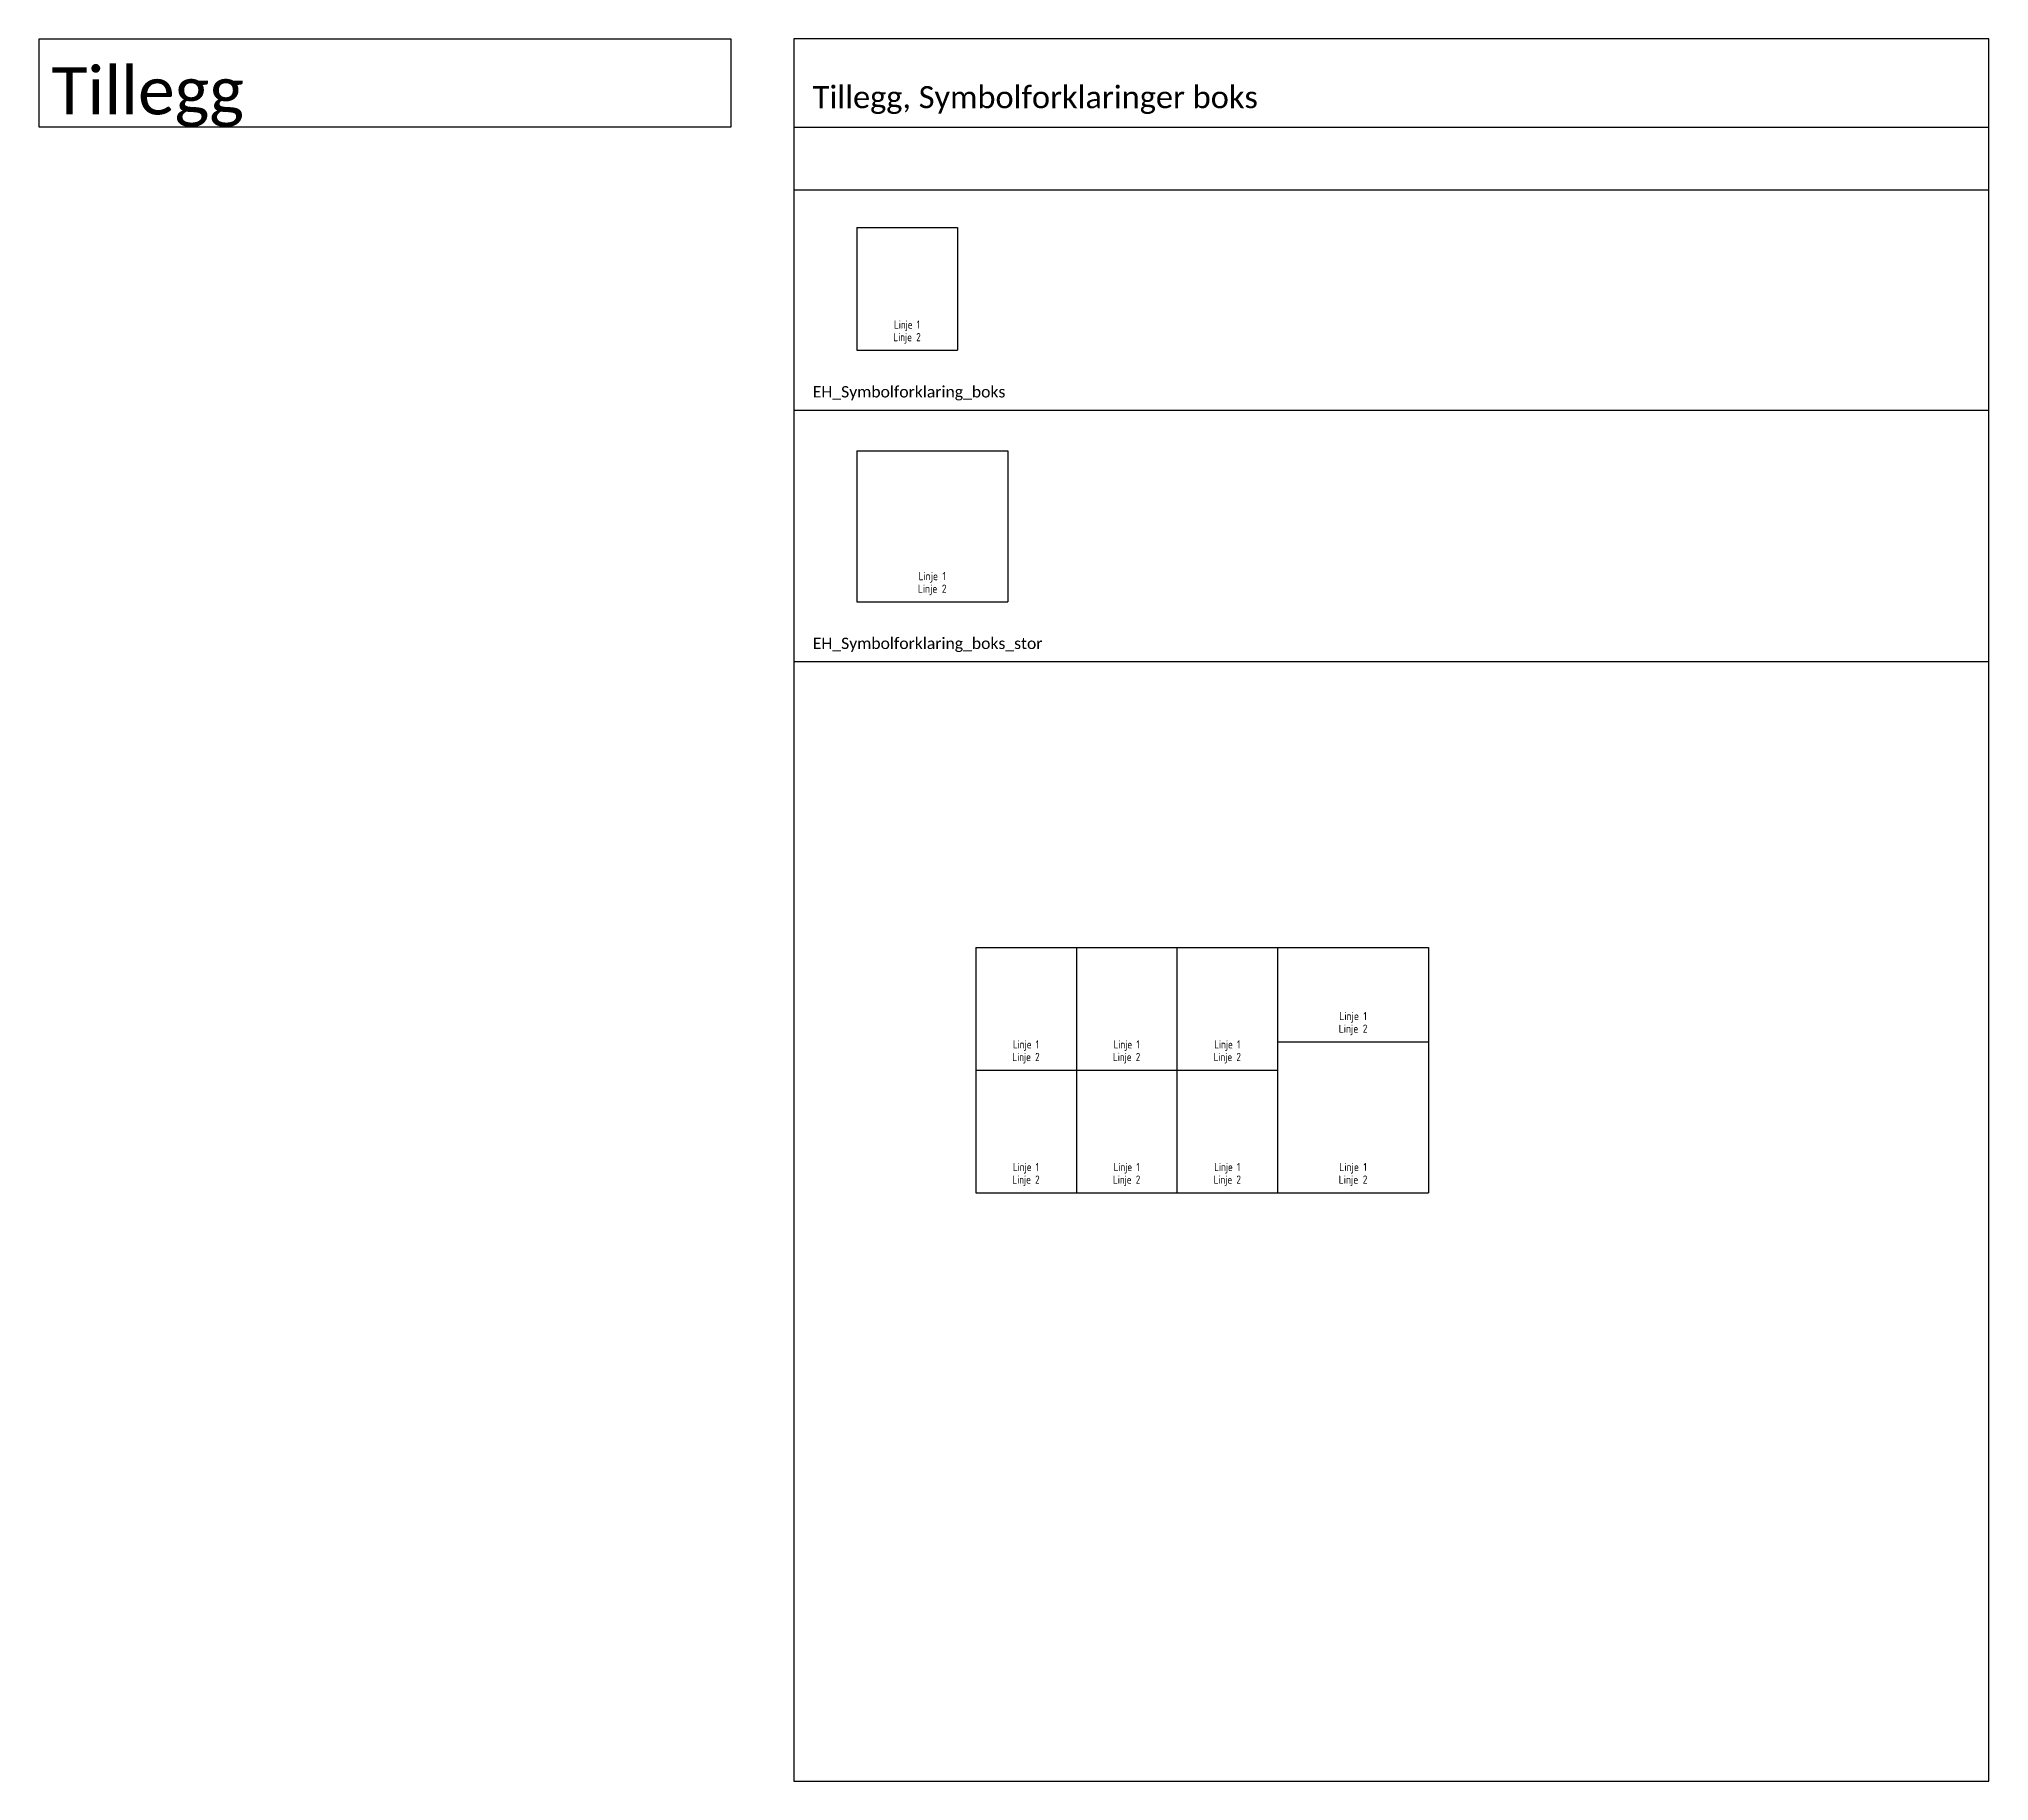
# Model space of a CAD drawing. Header units: millimetres. Extents: x -120 to 1240, y -2156 to 277.
# Drawn here: x -120 to 190, y -2149 to -1872 of the extents above; entities that cross this region are included whole.
import ezdxf
from ezdxf.enums import TextEntityAlignment as Align

# ---------------------------------------------------------------- set-up
doc = ezdxf.new("R2010")
doc.units = ezdxf.units.MM
for name, color, linetype in [('JBTEH_Komponenter', 4, 'Continuous'), ('RAMME', 5, 'Continuous'), ('RAMME SYMBOLER', 4, 'Continuous'), ('RAMME TEKST', 7, 'Continuous')]:
    doc.layers.add(name, color=color, linetype=linetype)
doc.styles.add('Calibri', font='calibri.ttf')
doc.styles.add('ISO13', font='isocp.shx', dxfattribs={"width": 0.9, "height": 1.3})

msp = doc.modelspace()

# ---------------------------------------------------------------- texts
at = {"layer": 'RAMME TEKST', "style": 'Calibri'}
msp.add_text('Tillegg', height=7.5, dxfattribs=at).set_placement((-118, -1884))
at = {"layer": 'RAMME TEKST', "linetype": 'ByBlock', "style": 'Calibri'}
for s, height, p in [('Tillegg, Symbolforklaringer boks', 3.5, (3, -1883)), ('EH_Symbolforklaring_boks', 1.8, (3, -1929)), ('EH_Symbolforklaring_boks_stor', 1.8, (3, -1969))]:
    msp.add_text(s, height=height, dxfattribs=at).set_placement(p)

# ---------------------------------------------------------------- blocks, each defined once
blk = doc.blocks.new('EH_Symbolforklaring_boks_stor')
for p, q in [((0, 24), (0, 0)), ((0, 24), (24, 24)), ((24, 24), (24, 0)), ((0, 0), (24, 0))]:
    blk.add_line(p, q)
at = {"style": 'ISO13', "width": 0.95}
for tag, p in [('TEKST1', (12, 3.9)), ('TEKST2', (12, 1.9))]:
    blk.add_attdef(tag, text='', height=1.3, dxfattribs=at).set_placement(p, align=Align.MIDDLE)
blk = doc.blocks.new('EH_Symbolforklaring_boks')
for p, q in [((0, 19.5), (0, 0)), ((0, 19.5), (16, 19.5)), ((16, 19.5), (16, 0)), ((0, 0), (16, 0))]:
    blk.add_line(p, q)
at = {"style": 'ISO13', "width": 0.95}
for tag, p in [('TEKST1', (8, 3.9)), ('TEKST2', (8, 1.9))]:
    blk.add_attdef(tag, text='', height=1.3, dxfattribs=at).set_placement(p, align=Align.MIDDLE)
blk = doc.blocks.new('*U161')
for p, q in [((0, 15), (0, 0)), ((0, 15), (24, 15)), ((24, 15), (24, 0)), ((0, 0), (24, 0))]:
    blk.add_line(p, q)
at = {"style": 'ISO13', "width": 0.95}
for tag, p in [('TEKST1', (12, 3.9)), ('TEKST2', (12, 1.9))]:
    blk.add_attdef(tag, text='', height=1.3, dxfattribs=at).set_placement(p, align=Align.MIDDLE)

# ---------------------------------------------------------------- linework, layer by layer
at = {"layer": 'RAMME'}
for points in [[(-120, -1872), (-10, -1872), (-10, -1886), (-120, -1886)], [(190, -1872), (0, -1872), (0, -2149), (190, -2149)]]:
    msp.add_lwpolyline(points, close=True, dxfattribs=at)
msp.add_lwpolyline([(0, -1886), (190, -1886)], dxfattribs=at)
at = {"layer": 'RAMME SYMBOLER'}
for p, q in [((0, -1896), (190, -1896)), ((0, -1931), (190, -1931)), ((0, -1931), (190, -1931)), ((0, -1971), (190, -1971))]:
    msp.add_line(p, q, dxfattribs=at)

# ---------------------------------------------------------------- block references
at = {"layer": 'JBTEH_Komponenter'}
ref = msp.add_blockref('EH_Symbolforklaring_boks', (10, -1921.5), dxfattribs=at)
ref.add_attrib('TEKST1', 'Linje 1', dxfattribs={"layer": '0', "height": 1.3, "style": 'ISO13', "width": 0.9}).set_placement((18, -1917.6), align=Align.MIDDLE)
ref.add_attrib('TEKST2', 'Linje 2', dxfattribs={"layer": '0', "height": 1.3, "style": 'ISO13', "width": 0.9}).set_placement((18, -1919.6), align=Align.MIDDLE)
for name, p in [('EH_Symbolforklaring_boks_stor', (10, -1961.5)), ('*U161', (76.91, -2031.46)), ('EH_Symbolforklaring_boks_stor', (76.91, -2055.46))]:
    msp.add_blockref(name, p, dxfattribs=at).add_auto_attribs({'TEKST1': 'Linje 1', 'TEKST2': 'Linje 2'})
ref = msp.add_blockref('EH_Symbolforklaring_boks', (28.91, -2035.96), dxfattribs=at)
ref.add_attrib('TEKST1', 'Linje 1', dxfattribs={"layer": '0', "height": 1.3, "style": 'ISO13', "width": 0.9}).set_placement((36.91, -2032.06), align=Align.MIDDLE)
ref.add_attrib('TEKST2', 'Linje 2', dxfattribs={"layer": '0', "height": 1.3, "style": 'ISO13', "width": 0.9}).set_placement((36.91, -2034.06), align=Align.MIDDLE)
ref = msp.add_blockref('EH_Symbolforklaring_boks', (44.91, -2035.96), dxfattribs=at)
ref.add_attrib('TEKST1', 'Linje 1', dxfattribs={"layer": '0', "height": 1.3, "style": 'ISO13', "width": 0.9}).set_placement((52.91, -2032.06), align=Align.MIDDLE)
ref.add_attrib('TEKST2', 'Linje 2', dxfattribs={"layer": '0', "height": 1.3, "style": 'ISO13', "width": 0.9}).set_placement((52.91, -2034.06), align=Align.MIDDLE)
ref = msp.add_blockref('EH_Symbolforklaring_boks', (60.91, -2035.96), dxfattribs=at)
ref.add_attrib('TEKST1', 'Linje 1', dxfattribs={"layer": '0', "height": 1.3, "style": 'ISO13', "width": 0.9}).set_placement((68.91, -2032.06), align=Align.MIDDLE)
ref.add_attrib('TEKST2', 'Linje 2', dxfattribs={"layer": '0', "height": 1.3, "style": 'ISO13', "width": 0.9}).set_placement((68.91, -2034.06), align=Align.MIDDLE)
ref = msp.add_blockref('EH_Symbolforklaring_boks', (28.91, -2055.46), dxfattribs=at)
ref.add_attrib('TEKST1', 'Linje 1', dxfattribs={"layer": '0', "height": 1.3, "style": 'ISO13', "width": 0.9}).set_placement((36.91, -2051.56), align=Align.MIDDLE)
ref.add_attrib('TEKST2', 'Linje 2', dxfattribs={"layer": '0', "height": 1.3, "style": 'ISO13', "width": 0.9}).set_placement((36.91, -2053.56), align=Align.MIDDLE)
ref = msp.add_blockref('EH_Symbolforklaring_boks', (44.91, -2055.46), dxfattribs=at)
ref.add_attrib('TEKST1', 'Linje 1', dxfattribs={"layer": '0', "height": 1.3, "style": 'ISO13', "width": 0.9}).set_placement((52.91, -2051.56), align=Align.MIDDLE)
ref.add_attrib('TEKST2', 'Linje 2', dxfattribs={"layer": '0', "height": 1.3, "style": 'ISO13', "width": 0.9}).set_placement((52.91, -2053.56), align=Align.MIDDLE)
ref = msp.add_blockref('EH_Symbolforklaring_boks', (60.91, -2055.46), dxfattribs=at)
ref.add_attrib('TEKST1', 'Linje 1', dxfattribs={"layer": '0', "height": 1.3, "style": 'ISO13', "width": 0.9}).set_placement((68.91, -2051.56), align=Align.MIDDLE)
ref.add_attrib('TEKST2', 'Linje 2', dxfattribs={"layer": '0', "height": 1.3, "style": 'ISO13', "width": 0.9}).set_placement((68.91, -2053.56), align=Align.MIDDLE)

msp.set_redraw_order([(e.dxf.handle, doc.entitydb.next_handle()) for e in msp.query("TEXT MTEXT ATTDEF DIMENSION ARC_DIMENSION")])  # texts and dimensions are drawn at this point

doc.saveas('drawing.dxf')
